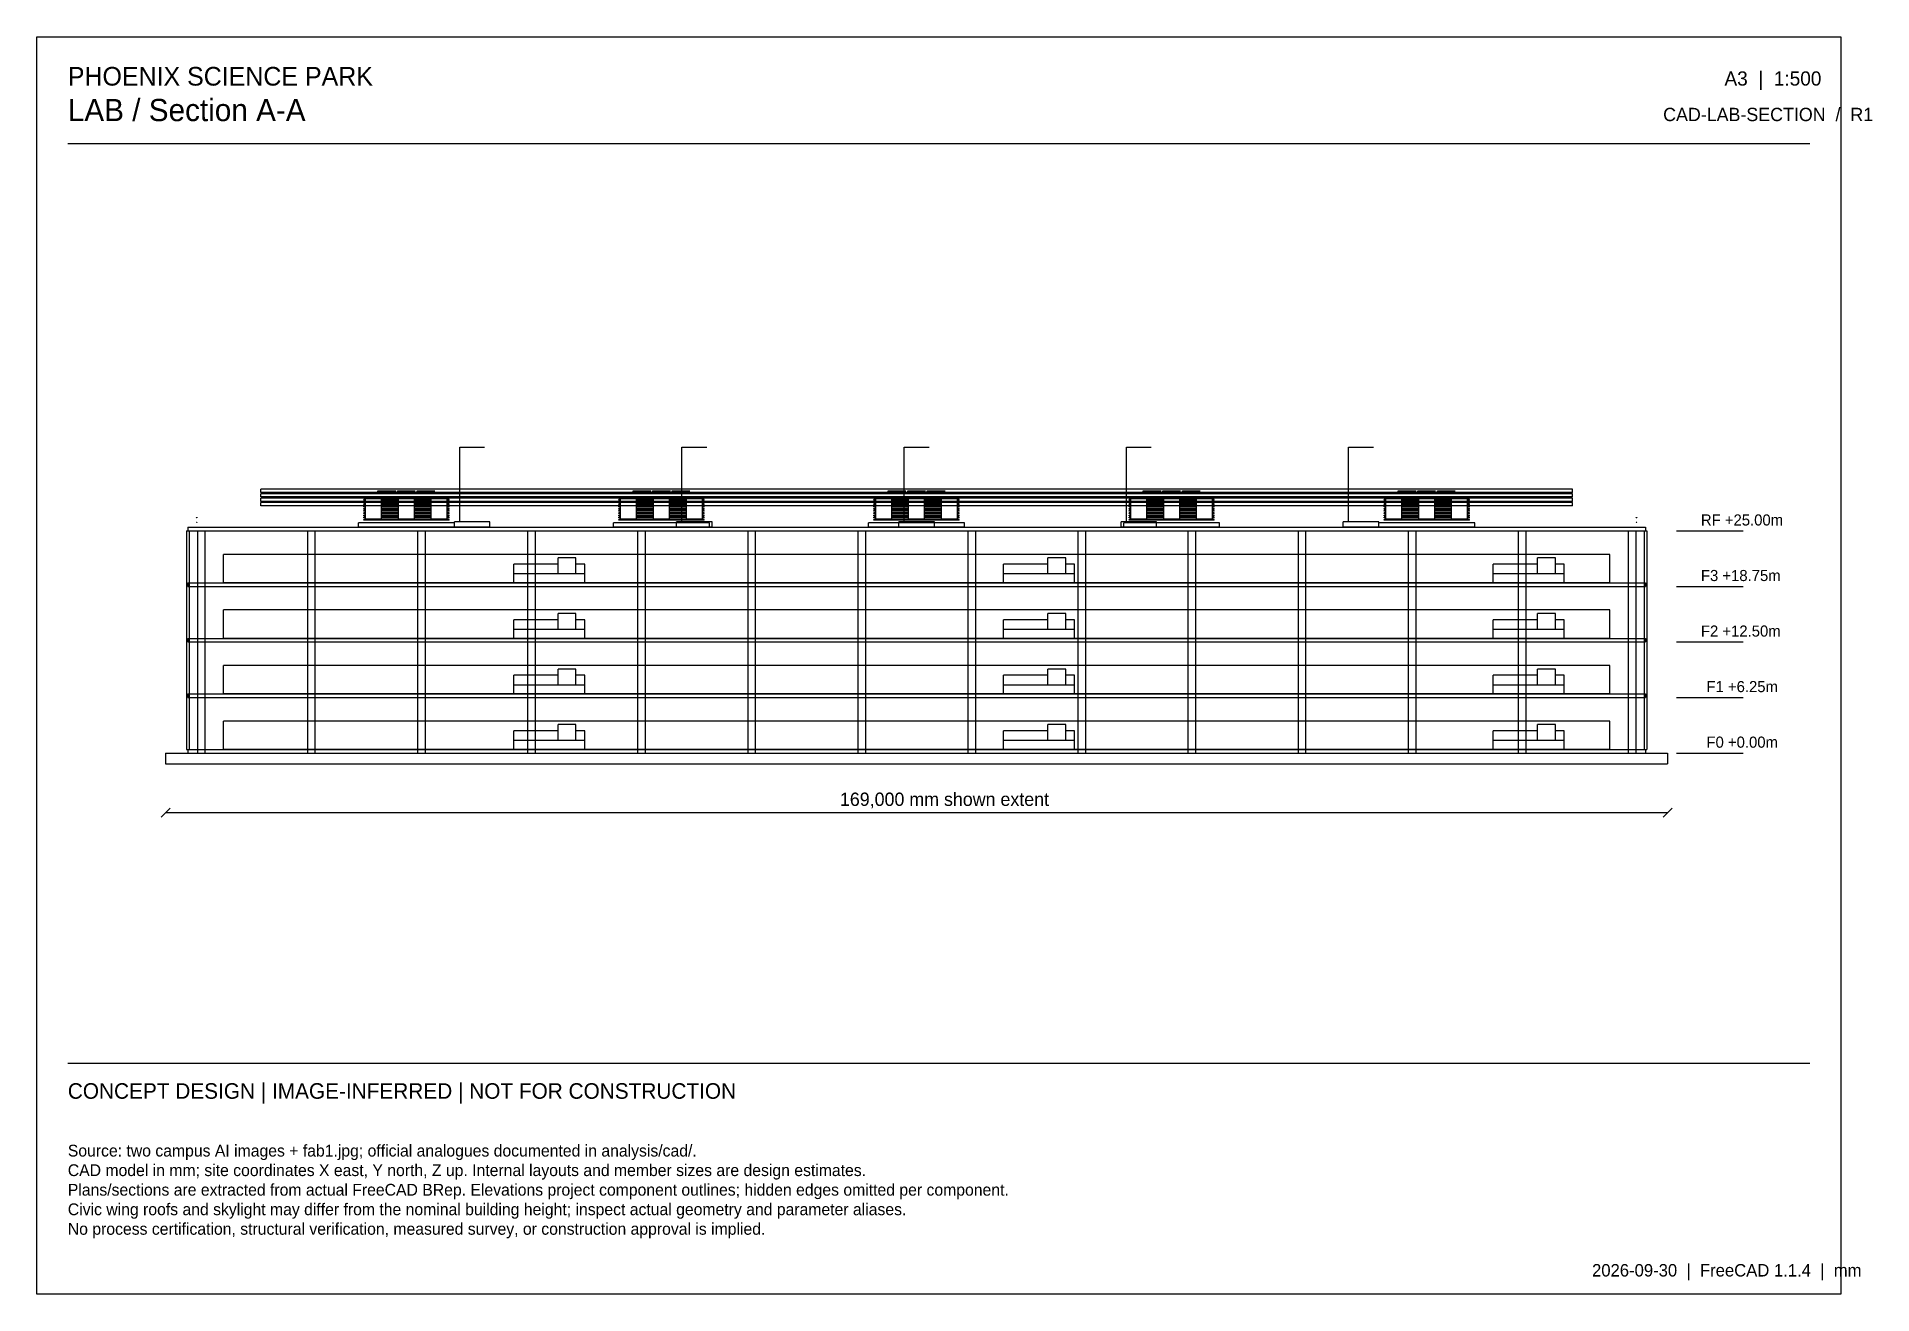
# Model space of a CAD drawing. Header units: millimetres. Extents: x 3500 to 210031, y 3500 to 145000.
import ezdxf

# ---------------------------------------------------------------- set-up
doc = ezdxf.new("R2010")
doc.units = ezdxf.units.MM

msp = doc.modelspace()

# ---------------------------------------------------------------- texts
at = {"layer": 'annotation'}
for s, height, p in [('PHOENIX SCIENCE PARK', 2100, (7000, 139500)), ('A3  |  1:500', 1600, (193400, 139500)), ('LAB / Section A-A', 2500, (7000, 135500)), ('CAD-LAB-SECTION  /  R1', 1500, (186500, 135500)), ('RF +25.00m', 1250, (190750, 90000)), ('F3 +18.75m', 1250, (190750, 83750)), ('F2 +12.50m', 1250, (190750, 77500)), ('F1 +6.25m', 1250, (191375, 71250)), ('F0 +0.00m', 1250, (191375, 65000)), ('169,000 mm shown extent', 1500, (93875, 58450)), ('CONCEPT DESIGN | IMAGE-INFERRED | NOT FOR CONSTRUCTION', 1750, (7000, 25500)), ('Source: two campus AI images + fab1.jpg; official analogues documented in analysis/cad/.', 1325, (7000, 19000)), ('CAD model in mm; site coordinates X east, Y north, Z up. Internal layouts and member sizes are design estimates.', 1325, (7000, 16800)), ('Plans/sections are extracted from actual FreeCAD BRep. Elevations project component outlines; hidden edges omitted per component.', 1325, (7000, 14600)), ('Civic wing roofs and skylight may differ from the nominal building height; inspect actual geometry and parameter aliases.', 1325, (7000, 12400)), ('No process certification, structural verification, measured survey, or construction approval is implied.', 1325, (7000, 10200)), ('2026-09-30  |  FreeCAD 1.1.4  |  mm', 1400, (178500, 5500))]:
    msp.add_text(s, height=height, dxfattribs=at).set_placement(p)

# ---------------------------------------------------------------- linework, layer by layer
at = {"layer": 'cut'}
for p, q in [((21469.69, 90882.5), (21500, 90935)), ((21530.31, 90882.5), (21469.69, 90882.5)), ((21500, 90935), (21530.31, 90882.5)), ((183469.69, 90882.5), (183500, 90935)), ((183530.31, 90882.5), (183469.69, 90882.5)), ((183500, 90935), (183530.31, 90882.5)), ((20350, 89400), (20350, 64800)), ((20350, 89400), (20650, 89400)), ((20500, 89800), (20500, 89400)), ((20500, 89800), (184500, 89800)), ((20500, 89400), (184500, 89400)), ((20650, 89400), (20650, 64800)), ((21469.69, 90332.5), (21500, 90385)), ((21530.31, 90332.5), (21469.69, 90332.5)), ((21500, 90385), (21530.31, 90332.5)), ((21575, 89400), (21575, 64400)), ((21575, 89400), (22425, 89400)), ((22425, 89400), (22425, 64400)), ((33959.62, 89400), (33959.62, 64400)), ((33959.62, 89400), (34809.62, 89400)), ((34809.62, 89400), (34809.62, 64400)), ((46344.23, 89400), (46344.23, 64400)), ((46344.23, 89400), (47194.23, 89400)), ((47194.23, 89400), (47194.23, 64400)), ((58728.85, 89400), (58728.85, 64400)), ((58728.85, 89400), (59578.85, 89400)), ((59578.85, 89400), (59578.85, 64400)), ((71113.46, 89400), (71113.46, 64400)), ((71113.46, 89400), (71963.46, 89400)), ((71963.46, 89400), (71963.46, 64400)), ((83498.08, 89400), (83498.08, 64400)), ((83498.08, 89400), (84348.08, 89400)), ((84348.08, 89400), (84348.08, 64400)), ((95882.69, 89400), (95882.69, 64400)), ((95882.69, 89400), (96732.69, 89400)), ((96732.69, 89400), (96732.69, 64400)), ((108267.31, 89400), (108267.31, 64400)), ((108267.31, 89400), (109117.31, 89400)), ((109117.31, 89400), (109117.31, 64400)), ((120651.92, 89400), (120651.92, 64400)), ((120651.92, 89400), (121501.92, 89400)), ((121501.92, 89400), (121501.92, 64400)), ((133036.54, 89400), (133036.54, 64400)), ((133036.54, 89400), (133886.54, 89400)), ((133886.54, 89400), (133886.54, 64400)), ((145421.15, 89400), (145421.15, 64400)), ((145421.15, 89400), (146271.15, 89400)), ((146271.15, 89400), (146271.15, 64400)), ((157805.77, 89400), (157805.77, 64400)), ((157805.77, 89400), (158655.77, 89400)), ((158655.77, 89400), (158655.77, 64400)), ((170190.38, 89400), (170190.38, 64400)), ((170190.38, 89400), (171040.38, 89400)), ((171040.38, 89400), (171040.38, 64400)), ((182575, 89400), (182575, 64400)), ((182575, 89400), (183425, 89400)), ((183425, 89400), (183425, 64400)), ((183469.69, 90332.5), (183500, 90385)), ((183530.31, 90332.5), (183469.69, 90332.5)), ((183500, 90385), (183530.31, 90332.5)), ((184350, 89400), (184350, 64800)), ((184350, 89400), (184650, 89400)), ((184500, 89800), (184500, 89400)), ((184650, 89400), (184650, 64800)), ((20500, 83550), (20500, 83150)), ((20500, 83550), (184500, 83550)), ((20500, 83150), (184500, 83150)), ((184500, 83550), (184500, 83150)), ((20500, 77300), (20500, 76900)), ((20500, 77300), (184500, 77300)), ((20500, 76900), (184500, 76900)), ((184500, 77300), (184500, 76900)), ((20500, 71050), (20500, 70650)), ((20500, 71050), (184500, 71050)), ((20500, 70650), (184500, 70650)), ((184500, 71050), (184500, 70650)), ((18000, 64400), (18000, 63200)), ((18000, 64400), (187000, 64400)), ((20350, 64800), (20650, 64800)), ((20500, 64800), (20500, 64400)), ((20500, 64800), (184500, 64800)), ((20500, 64400), (184500, 64400)), ((21575, 64400), (22425, 64400)), ((33959.62, 64400), (34809.62, 64400)), ((46344.23, 64400), (47194.23, 64400)), ((58728.85, 64400), (59578.85, 64400)), ((71113.46, 64400), (71963.46, 64400)), ((83498.08, 64400), (84348.08, 64400)), ((95882.69, 64400), (96732.69, 64400)), ((108267.31, 64400), (109117.31, 64400)), ((120651.92, 64400), (121501.92, 64400)), ((133036.54, 64400), (133886.54, 64400)), ((145421.15, 64400), (146271.15, 64400)), ((157805.77, 64400), (158655.77, 64400)), ((170190.38, 64400), (171040.38, 64400)), ((182575, 64400), (183425, 64400)), ((184350, 64800), (184650, 64800)), ((184500, 64800), (184500, 64400)), ((187000, 64400), (187000, 63200)), ((18000, 63200), (187000, 63200))]:
    msp.add_line(p, q, dxfattribs=at)
at = {"layer": 'dimension'}
for p, q in [((17500, 57200), (18500, 58200)), ((186500, 57200), (187500, 58200)), ((18000, 57700), (187000, 57700))]:
    msp.add_line(p, q, dxfattribs=at)
at = {"layer": 'equipment'}
for p, q in [((51100, 98800), (51135.1, 98800)), ((51100, 90400), (51100, 98800)), ((51135.1, 98800), (51238.64, 98800)), ((51238.64, 98800), (51405.44, 98800)), ((51405.44, 98800), (51627.11, 98800)), ((51627.11, 98800), (51892.56, 98800)), ((51892.56, 98800), (52188.47, 98800)), ((52188.47, 98800), (52500, 98800)), ((52500, 98800), (52811.53, 98800)), ((52811.53, 98800), (53107.44, 98800)), ((53107.44, 98800), (53372.89, 98800)), ((53372.89, 98800), (53594.56, 98800)), ((53594.56, 98800), (53761.36, 98800)), ((53761.36, 98800), (53864.9, 98800)), ((53864.9, 98800), (53900, 98800)), ((76100, 98800), (76135.1, 98800)), ((76100, 90400), (76100, 98800)), ((76135.1, 98800), (76238.64, 98800)), ((76238.64, 98800), (76405.44, 98800)), ((76405.44, 98800), (76627.11, 98800)), ((76627.11, 98800), (76892.56, 98800)), ((76892.56, 98800), (77188.47, 98800)), ((77188.47, 98800), (77500, 98800)), ((77500, 98800), (77811.53, 98800)), ((77811.53, 98800), (78107.44, 98800)), ((78107.44, 98800), (78372.89, 98800)), ((78372.89, 98800), (78594.56, 98800)), ((78594.56, 98800), (78761.36, 98800)), ((78761.36, 98800), (78864.9, 98800)), ((78864.9, 98800), (78900, 98800)), ((101100, 98800), (101135.1, 98800)), ((101100, 90400), (101100, 98800)), ((101135.1, 98800), (101238.64, 98800)), ((101238.64, 98800), (101405.44, 98800)), ((101405.44, 98800), (101627.11, 98800)), ((101627.11, 98800), (101892.56, 98800)), ((101892.56, 98800), (102188.47, 98800)), ((102188.47, 98800), (102500, 98800)), ((102500, 98800), (102811.53, 98800)), ((102811.53, 98800), (103107.44, 98800)), ((103107.44, 98800), (103372.89, 98800)), ((103372.89, 98800), (103594.56, 98800)), ((103594.56, 98800), (103761.36, 98800)), ((103761.36, 98800), (103864.9, 98800)), ((103864.9, 98800), (103900, 98800)), ((126100, 98800), (126135.1, 98800)), ((126100, 90400), (126100, 98800)), ((126135.1, 98800), (126238.64, 98800)), ((126238.64, 98800), (126405.44, 98800)), ((126405.44, 98800), (126627.11, 98800)), ((126627.11, 98800), (126892.56, 98800)), ((126892.56, 98800), (127188.47, 98800)), ((127188.47, 98800), (127500, 98800)), ((127500, 98800), (127811.53, 98800)), ((127811.53, 98800), (128107.44, 98800)), ((128107.44, 98800), (128372.89, 98800)), ((128372.89, 98800), (128594.56, 98800)), ((128594.56, 98800), (128761.36, 98800)), ((128761.36, 98800), (128864.9, 98800)), ((128864.9, 98800), (128900, 98800)), ((151100, 98800), (151135.1, 98800)), ((151100, 90400), (151100, 98800)), ((151135.1, 98800), (151238.64, 98800)), ((151238.64, 98800), (151405.44, 98800)), ((151405.44, 98800), (151627.11, 98800)), ((151627.11, 98800), (151892.56, 98800)), ((151892.56, 98800), (152188.47, 98800)), ((152188.47, 98800), (152500, 98800)), ((152500, 98800), (152811.53, 98800)), ((152811.53, 98800), (153107.44, 98800)), ((153107.44, 98800), (153372.89, 98800)), ((153372.89, 98800), (153594.56, 98800)), ((153594.56, 98800), (153761.36, 98800)), ((153761.36, 98800), (153864.9, 98800)), ((153864.9, 98800), (153900, 98800)), ((40500, 90700), (40500, 93000)), ((42300, 93000), (40500, 93000)), ((41900, 93900), (41925.07, 93900)), ((41900, 93600), (41900, 93900)), ((41900, 93600), (41925.07, 93600)), ((41925.07, 93900), (41999.03, 93900)), ((41925.07, 93600), (41999.03, 93600)), ((41999.03, 93900), (42118.17, 93900)), ((41999.03, 93600), (42118.17, 93600)), ((42118.17, 93900), (42276.51, 93900)), ((42118.17, 93600), (42276.51, 93600)), ((42276.51, 93900), (42466.12, 93900)), ((42276.51, 93600), (42466.12, 93600)), ((42300, 90700), (42300, 93000)), ((42466.12, 93900), (42677.48, 93900)), ((42466.12, 93600), (42677.48, 93600)), ((42677.48, 93900), (42900, 93900)), ((42677.48, 93600), (42900, 93600)), ((42900, 93900), (43122.52, 93900)), ((42900, 93600), (43122.52, 93600)), ((43122.52, 93900), (43333.88, 93900)), ((43122.52, 93600), (43333.88, 93600)), ((43333.88, 93900), (43523.49, 93900)), ((43333.88, 93600), (43523.49, 93600)), ((43523.49, 93900), (43681.83, 93900)), ((43523.49, 93600), (43681.83, 93600)), ((43681.83, 93900), (43800.97, 93900)), ((43681.83, 93600), (43800.97, 93600)), ((43800.97, 93900), (43874.93, 93900)), ((43800.97, 93600), (43874.93, 93600)), ((43874.93, 93900), (43900, 93900)), ((43874.93, 93600), (43900, 93600)), ((44100, 93900), (44125.07, 93900)), ((44100, 93600), (44100, 93900)), ((44100, 93600), (44125.07, 93600)), ((44125.07, 93900), (44199.03, 93900)), ((44125.07, 93600), (44199.03, 93600)), ((44199.03, 93900), (44318.17, 93900)), ((44199.03, 93600), (44318.17, 93600)), ((44200, 90700), (44200, 93000)), ((46000, 93000), (44200, 93000)), ((44318.17, 93900), (44476.51, 93900)), ((44318.17, 93600), (44476.51, 93600)), ((44476.51, 93900), (44666.12, 93900)), ((44476.51, 93600), (44666.12, 93600)), ((44666.12, 93900), (44877.48, 93900)), ((44666.12, 93600), (44877.48, 93600)), ((44877.48, 93900), (45100, 93900)), ((44877.48, 93600), (45100, 93600)), ((45100, 93900), (45322.52, 93900)), ((45100, 93600), (45322.52, 93600)), ((45322.52, 93900), (45533.88, 93900)), ((45322.52, 93600), (45533.88, 93600)), ((45533.88, 93900), (45723.49, 93900)), ((45533.88, 93600), (45723.49, 93600)), ((45723.49, 93900), (45881.83, 93900)), ((45723.49, 93600), (45881.83, 93600)), ((45881.83, 93900), (46000.97, 93900)), ((45881.83, 93600), (46000.97, 93600)), ((46000, 90700), (46000, 93000)), ((46000.97, 93900), (46074.93, 93900)), ((46000.97, 93600), (46074.93, 93600)), ((46074.93, 93900), (46100, 93900)), ((46074.93, 93600), (46100, 93600)), ((46300, 93900), (46325.07, 93900)), ((46300, 93600), (46300, 93900)), ((46300, 93600), (46325.07, 93600)), ((46325.07, 93900), (46399.03, 93900)), ((46325.07, 93600), (46399.03, 93600)), ((46399.03, 93900), (46518.17, 93900)), ((46399.03, 93600), (46518.17, 93600)), ((46518.17, 93900), (46676.51, 93900)), ((46518.17, 93600), (46676.51, 93600)), ((46676.51, 93900), (46866.12, 93900)), ((46676.51, 93600), (46866.12, 93600)), ((46866.12, 93900), (47077.48, 93900)), ((46866.12, 93600), (47077.48, 93600)), ((47077.48, 93900), (47300, 93900)), ((47077.48, 93600), (47300, 93600)), ((47300, 93900), (47522.52, 93900)), ((47300, 93600), (47522.52, 93600)), ((47522.52, 93900), (47733.88, 93900)), ((47522.52, 93600), (47733.88, 93600)), ((47733.88, 93900), (47923.49, 93900)), ((47733.88, 93600), (47923.49, 93600)), ((47900, 90700), (47900, 93000)), ((49700, 93000), (47900, 93000)), ((47923.49, 93900), (48081.83, 93900)), ((47923.49, 93600), (48081.83, 93600)), ((48081.83, 93900), (48200.97, 93900)), ((48081.83, 93600), (48200.97, 93600)), ((48200.97, 93900), (48274.93, 93900)), ((48200.97, 93600), (48274.93, 93600)), ((48274.93, 93900), (48300, 93900)), ((48274.93, 93600), (48300, 93600)), ((49700, 90700), (49700, 93000)), ((69200, 90700), (69200, 93000)), ((71000, 93000), (69200, 93000)), ((70600, 93900), (70625.07, 93900)), ((70600, 93600), (70600, 93900)), ((70600, 93600), (70625.07, 93600)), ((70625.07, 93900), (70699.03, 93900)), ((70625.07, 93600), (70699.03, 93600)), ((70699.03, 93900), (70818.17, 93900)), ((70699.03, 93600), (70818.17, 93600)), ((70818.17, 93900), (70976.51, 93900)), ((70818.17, 93600), (70976.51, 93600)), ((70976.51, 93900), (71166.12, 93900)), ((70976.51, 93600), (71166.12, 93600)), ((71000, 90700), (71000, 93000)), ((71166.12, 93900), (71377.48, 93900)), ((71166.12, 93600), (71377.48, 93600)), ((71377.48, 93900), (71600, 93900)), ((71377.48, 93600), (71600, 93600)), ((71600, 93900), (71822.52, 93900)), ((71600, 93600), (71822.52, 93600)), ((71822.52, 93900), (72033.88, 93900)), ((71822.52, 93600), (72033.88, 93600)), ((72033.88, 93900), (72223.49, 93900)), ((72033.88, 93600), (72223.49, 93600)), ((72223.49, 93900), (72381.83, 93900)), ((72223.49, 93600), (72381.83, 93600)), ((72381.83, 93900), (72500.97, 93900)), ((72381.83, 93600), (72500.97, 93600)), ((72500.97, 93900), (72574.93, 93900)), ((72500.97, 93600), (72574.93, 93600)), ((72574.93, 93900), (72600, 93900)), ((72574.93, 93600), (72600, 93600)), ((72800, 93900), (72825.07, 93900)), ((72800, 93600), (72800, 93900)), ((72800, 93600), (72825.07, 93600)), ((72825.07, 93900), (72899.03, 93900)), ((72825.07, 93600), (72899.03, 93600)), ((72899.03, 93900), (73018.17, 93900)), ((72899.03, 93600), (73018.17, 93600)), ((72900, 90700), (72900, 93000)), ((74700, 93000), (72900, 93000)), ((73018.17, 93900), (73176.51, 93900)), ((73018.17, 93600), (73176.51, 93600)), ((73176.51, 93900), (73366.12, 93900)), ((73176.51, 93600), (73366.12, 93600)), ((73366.12, 93900), (73577.48, 93900)), ((73366.12, 93600), (73577.48, 93600)), ((73577.48, 93900), (73800, 93900)), ((73577.48, 93600), (73800, 93600)), ((73800, 93900), (74022.52, 93900)), ((73800, 93600), (74022.52, 93600)), ((74022.52, 93900), (74233.88, 93900)), ((74022.52, 93600), (74233.88, 93600)), ((74233.88, 93900), (74423.49, 93900)), ((74233.88, 93600), (74423.49, 93600)), ((74423.49, 93900), (74581.83, 93900)), ((74423.49, 93600), (74581.83, 93600)), ((74581.83, 93900), (74700.97, 93900)), ((74581.83, 93600), (74700.97, 93600)), ((74700, 90700), (74700, 93000)), ((74700.97, 93900), (74774.93, 93900)), ((74700.97, 93600), (74774.93, 93600)), ((74774.93, 93900), (74800, 93900)), ((74774.93, 93600), (74800, 93600)), ((75000, 93900), (75025.07, 93900)), ((75000, 93600), (75000, 93900)), ((75000, 93600), (75025.07, 93600)), ((75025.07, 93900), (75099.03, 93900)), ((75025.07, 93600), (75099.03, 93600)), ((75099.03, 93900), (75218.17, 93900)), ((75099.03, 93600), (75218.17, 93600)), ((75218.17, 93900), (75376.51, 93900)), ((75218.17, 93600), (75376.51, 93600)), ((75376.51, 93900), (75566.12, 93900)), ((75376.51, 93600), (75566.12, 93600)), ((75566.12, 93900), (75777.48, 93900)), ((75566.12, 93600), (75777.48, 93600)), ((75777.48, 93900), (76000, 93900)), ((75777.48, 93600), (76000, 93600)), ((76000, 93900), (76222.52, 93900)), ((76000, 93600), (76222.52, 93600)), ((76222.52, 93900), (76433.88, 93900)), ((76222.52, 93600), (76433.88, 93600)), ((76433.88, 93900), (76623.49, 93900)), ((76433.88, 93600), (76623.49, 93600)), ((76600, 90700), (76600, 93000)), ((78400, 93000), (76600, 93000)), ((76623.49, 93900), (76781.83, 93900)), ((76623.49, 93600), (76781.83, 93600)), ((76781.83, 93900), (76900.97, 93900)), ((76781.83, 93600), (76900.97, 93600)), ((76900.97, 93900), (76974.93, 93900)), ((76900.97, 93600), (76974.93, 93600)), ((76974.93, 93900), (77000, 93900)), ((76974.93, 93600), (77000, 93600)), ((78400, 90700), (78400, 93000)), ((97900, 90700), (97900, 93000)), ((99700, 93000), (97900, 93000)), ((99300, 93900), (99325.07, 93900)), ((99300, 93600), (99300, 93900)), ((99300, 93600), (99325.07, 93600)), ((99325.07, 93900), (99399.03, 93900)), ((99325.07, 93600), (99399.03, 93600)), ((99399.03, 93900), (99518.17, 93900)), ((99399.03, 93600), (99518.17, 93600)), ((99518.17, 93900), (99676.51, 93900)), ((99518.17, 93600), (99676.51, 93600)), ((99676.51, 93900), (99866.12, 93900)), ((99676.51, 93600), (99866.12, 93600)), ((99700, 90700), (99700, 93000)), ((99866.12, 93900), (100077.48, 93900)), ((99866.12, 93600), (100077.48, 93600)), ((100077.48, 93900), (100300, 93900)), ((100077.48, 93600), (100300, 93600)), ((100300, 93900), (100522.52, 93900)), ((100300, 93600), (100522.52, 93600)), ((100522.52, 93900), (100733.88, 93900)), ((100522.52, 93600), (100733.88, 93600)), ((100733.88, 93900), (100923.49, 93900)), ((100733.88, 93600), (100923.49, 93600)), ((100923.49, 93900), (101081.83, 93900)), ((100923.49, 93600), (101081.83, 93600)), ((101081.83, 93900), (101200.97, 93900)), ((101081.83, 93600), (101200.97, 93600)), ((101200.97, 93900), (101274.93, 93900)), ((101200.97, 93600), (101274.93, 93600)), ((101274.93, 93900), (101300, 93900)), ((101274.93, 93600), (101300, 93600)), ((101500, 93900), (101525.07, 93900)), ((101500, 93600), (101500, 93900)), ((101500, 93600), (101525.07, 93600)), ((101525.07, 93900), (101599.03, 93900)), ((101525.07, 93600), (101599.03, 93600)), ((101599.03, 93900), (101718.17, 93900)), ((101599.03, 93600), (101718.17, 93600)), ((101600, 90700), (101600, 93000)), ((103400, 93000), (101600, 93000)), ((101718.17, 93900), (101876.51, 93900)), ((101718.17, 93600), (101876.51, 93600)), ((101876.51, 93900), (102066.12, 93900)), ((101876.51, 93600), (102066.12, 93600)), ((102066.12, 93900), (102277.48, 93900)), ((102066.12, 93600), (102277.48, 93600)), ((102277.48, 93900), (102500, 93900)), ((102277.48, 93600), (102500, 93600)), ((102500, 93900), (102722.52, 93900)), ((102500, 93600), (102722.52, 93600)), ((102722.52, 93900), (102933.88, 93900)), ((102722.52, 93600), (102933.88, 93600)), ((102933.88, 93900), (103123.49, 93900)), ((102933.88, 93600), (103123.49, 93600)), ((103123.49, 93900), (103281.83, 93900)), ((103123.49, 93600), (103281.83, 93600)), ((103281.83, 93900), (103400.97, 93900)), ((103281.83, 93600), (103400.97, 93600)), ((103400, 90700), (103400, 93000)), ((103400.97, 93900), (103474.93, 93900)), ((103400.97, 93600), (103474.93, 93600)), ((103474.93, 93900), (103500, 93900)), ((103474.93, 93600), (103500, 93600)), ((103700, 93900), (103725.07, 93900)), ((103700, 93600), (103700, 93900)), ((103700, 93600), (103725.07, 93600)), ((103725.07, 93900), (103799.03, 93900)), ((103725.07, 93600), (103799.03, 93600)), ((103799.03, 93900), (103918.17, 93900)), ((103799.03, 93600), (103918.17, 93600)), ((103918.17, 93900), (104076.51, 93900)), ((103918.17, 93600), (104076.51, 93600)), ((104076.51, 93900), (104266.12, 93900)), ((104076.51, 93600), (104266.12, 93600)), ((104266.12, 93900), (104477.48, 93900)), ((104266.12, 93600), (104477.48, 93600)), ((104477.48, 93900), (104700, 93900)), ((104477.48, 93600), (104700, 93600)), ((104700, 93900), (104922.52, 93900)), ((104700, 93600), (104922.52, 93600)), ((104922.52, 93900), (105133.88, 93900)), ((104922.52, 93600), (105133.88, 93600)), ((105133.88, 93900), (105323.49, 93900)), ((105133.88, 93600), (105323.49, 93600)), ((105300, 90700), (105300, 93000)), ((107100, 93000), (105300, 93000)), ((105323.49, 93900), (105481.83, 93900)), ((105323.49, 93600), (105481.83, 93600)), ((105481.83, 93900), (105600.97, 93900)), ((105481.83, 93600), (105600.97, 93600)), ((105600.97, 93900), (105674.93, 93900)), ((105600.97, 93600), (105674.93, 93600)), ((105674.93, 93900), (105700, 93900)), ((105674.93, 93600), (105700, 93600)), ((107100, 90700), (107100, 93000)), ((126600, 90700), (126600, 93000)), ((128400, 93000), (126600, 93000)), ((128000, 93900), (128025.07, 93900)), ((128000, 93600), (128000, 93900)), ((128000, 93600), (128025.07, 93600)), ((128025.07, 93900), (128099.03, 93900)), ((128025.07, 93600), (128099.03, 93600)), ((128099.03, 93900), (128218.17, 93900)), ((128099.03, 93600), (128218.17, 93600)), ((128218.17, 93900), (128376.51, 93900)), ((128218.17, 93600), (128376.51, 93600)), ((128376.51, 93900), (128566.12, 93900)), ((128376.51, 93600), (128566.12, 93600)), ((128400, 90700), (128400, 93000)), ((128566.12, 93900), (128777.48, 93900)), ((128566.12, 93600), (128777.48, 93600)), ((128777.48, 93900), (129000, 93900)), ((128777.48, 93600), (129000, 93600)), ((129000, 93900), (129222.52, 93900)), ((129000, 93600), (129222.52, 93600)), ((129222.52, 93900), (129433.88, 93900)), ((129222.52, 93600), (129433.88, 93600)), ((129433.88, 93900), (129623.49, 93900)), ((129433.88, 93600), (129623.49, 93600)), ((129623.49, 93900), (129781.83, 93900)), ((129623.49, 93600), (129781.83, 93600)), ((129781.83, 93900), (129900.97, 93900)), ((129781.83, 93600), (129900.97, 93600)), ((129900.97, 93900), (129974.93, 93900)), ((129900.97, 93600), (129974.93, 93600)), ((129974.93, 93900), (130000, 93900)), ((129974.93, 93600), (130000, 93600)), ((130200, 93900), (130225.07, 93900)), ((130200, 93600), (130200, 93900)), ((130200, 93600), (130225.07, 93600)), ((130225.07, 93900), (130299.03, 93900)), ((130225.07, 93600), (130299.03, 93600)), ((130299.03, 93900), (130418.17, 93900)), ((130299.03, 93600), (130418.17, 93600)), ((130300, 90700), (130300, 93000)), ((132100, 93000), (130300, 93000)), ((130418.17, 93900), (130576.51, 93900)), ((130418.17, 93600), (130576.51, 93600)), ((130576.51, 93900), (130766.12, 93900)), ((130576.51, 93600), (130766.12, 93600)), ((130766.12, 93900), (130977.48, 93900)), ((130766.12, 93600), (130977.48, 93600)), ((130977.48, 93900), (131200, 93900)), ((130977.48, 93600), (131200, 93600)), ((131200, 93900), (131422.52, 93900)), ((131200, 93600), (131422.52, 93600)), ((131422.52, 93900), (131633.88, 93900)), ((131422.52, 93600), (131633.88, 93600)), ((131633.88, 93900), (131823.49, 93900)), ((131633.88, 93600), (131823.49, 93600)), ((131823.49, 93900), (131981.83, 93900)), ((131823.49, 93600), (131981.83, 93600)), ((131981.83, 93900), (132100.97, 93900)), ((131981.83, 93600), (132100.97, 93600)), ((132100, 90700), (132100, 93000)), ((132100.97, 93900), (132174.93, 93900)), ((132100.97, 93600), (132174.93, 93600)), ((132174.93, 93900), (132200, 93900)), ((132174.93, 93600), (132200, 93600)), ((132400, 93900), (132425.07, 93900)), ((132400, 93600), (132400, 93900)), ((132400, 93600), (132425.07, 93600)), ((132425.07, 93900), (132499.03, 93900)), ((132425.07, 93600), (132499.03, 93600)), ((132499.03, 93900), (132618.17, 93900)), ((132499.03, 93600), (132618.17, 93600)), ((132618.17, 93900), (132776.51, 93900)), ((132618.17, 93600), (132776.51, 93600)), ((132776.51, 93900), (132966.12, 93900)), ((132776.51, 93600), (132966.12, 93600)), ((132966.12, 93900), (133177.48, 93900)), ((132966.12, 93600), (133177.48, 93600)), ((133177.48, 93900), (133400, 93900)), ((133177.48, 93600), (133400, 93600)), ((133400, 93900), (133622.52, 93900)), ((133400, 93600), (133622.52, 93600)), ((133622.52, 93900), (133833.88, 93900)), ((133622.52, 93600), (133833.88, 93600)), ((133833.88, 93900), (134023.49, 93900)), ((133833.88, 93600), (134023.49, 93600)), ((134000, 90700), (134000, 93000)), ((135800, 93000), (134000, 93000)), ((134023.49, 93900), (134181.83, 93900)), ((134023.49, 93600), (134181.83, 93600)), ((134181.83, 93900), (134300.97, 93900)), ((134181.83, 93600), (134300.97, 93600)), ((134300.97, 93900), (134374.93, 93900)), ((134300.97, 93600), (134374.93, 93600)), ((134374.93, 93900), (134400, 93900)), ((134374.93, 93600), (134400, 93600)), ((135800, 90700), (135800, 93000)), ((155300, 90700), (155300, 93000)), ((157100, 93000), (155300, 93000)), ((156700, 93900), (156725.07, 93900)), ((156700, 93600), (156700, 93900)), ((156700, 93600), (156725.07, 93600)), ((156725.07, 93900), (156799.03, 93900)), ((156725.07, 93600), (156799.03, 93600)), ((156799.03, 93900), (156918.17, 93900)), ((156799.03, 93600), (156918.17, 93600)), ((156918.17, 93900), (157076.51, 93900)), ((156918.17, 93600), (157076.51, 93600)), ((157076.51, 93900), (157266.12, 93900)), ((157076.51, 93600), (157266.12, 93600)), ((157100, 90700), (157100, 93000)), ((157266.12, 93900), (157477.48, 93900)), ((157266.12, 93600), (157477.48, 93600)), ((157477.48, 93900), (157700, 93900)), ((157477.48, 93600), (157700, 93600)), ((157700, 93900), (157922.52, 93900)), ((157700, 93600), (157922.52, 93600)), ((157922.52, 93900), (158133.88, 93900)), ((157922.52, 93600), (158133.88, 93600)), ((158133.88, 93900), (158323.49, 93900)), ((158133.88, 93600), (158323.49, 93600)), ((158323.49, 93900), (158481.83, 93900)), ((158323.49, 93600), (158481.83, 93600)), ((158481.83, 93900), (158600.97, 93900)), ((158481.83, 93600), (158600.97, 93600)), ((158600.97, 93900), (158674.93, 93900)), ((158600.97, 93600), (158674.93, 93600)), ((158674.93, 93900), (158700, 93900)), ((158674.93, 93600), (158700, 93600)), ((158900, 93900), (158925.07, 93900)), ((158900, 93600), (158900, 93900)), ((158900, 93600), (158925.07, 93600)), ((158925.07, 93900), (158999.03, 93900)), ((158925.07, 93600), (158999.03, 93600)), ((158999.03, 93900), (159118.17, 93900)), ((158999.03, 93600), (159118.17, 93600)), ((159000, 90700), (159000, 93000)), ((160800, 93000), (159000, 93000)), ((159118.17, 93900), (159276.51, 93900)), ((159118.17, 93600), (159276.51, 93600)), ((159276.51, 93900), (159466.12, 93900)), ((159276.51, 93600), (159466.12, 93600)), ((159466.12, 93900), (159677.48, 93900)), ((159466.12, 93600), (159677.48, 93600)), ((159677.48, 93900), (159900, 93900)), ((159677.48, 93600), (159900, 93600)), ((159900, 93900), (160122.52, 93900)), ((159900, 93600), (160122.52, 93600)), ((160122.52, 93900), (160333.88, 93900)), ((160122.52, 93600), (160333.88, 93600)), ((160333.88, 93900), (160523.49, 93900)), ((160333.88, 93600), (160523.49, 93600)), ((160523.49, 93900), (160681.83, 93900)), ((160523.49, 93600), (160681.83, 93600)), ((160681.83, 93900), (160800.97, 93900)), ((160681.83, 93600), (160800.97, 93600)), ((160800, 90700), (160800, 93000)), ((160800.97, 93900), (160874.93, 93900)), ((160800.97, 93600), (160874.93, 93600)), ((160874.93, 93900), (160900, 93900)), ((160874.93, 93600), (160900, 93600)), ((161100, 93900), (161125.07, 93900)), ((161100, 93600), (161100, 93900)), ((161100, 93600), (161125.07, 93600)), ((161125.07, 93900), (161199.03, 93900)), ((161125.07, 93600), (161199.03, 93600)), ((161199.03, 93900), (161318.17, 93900)), ((161199.03, 93600), (161318.17, 93600)), ((161318.17, 93900), (161476.51, 93900)), ((161318.17, 93600), (161476.51, 93600)), ((161476.51, 93900), (161666.12, 93900)), ((161476.51, 93600), (161666.12, 93600)), ((161666.12, 93900), (161877.48, 93900)), ((161666.12, 93600), (161877.48, 93600)), ((161877.48, 93900), (162100, 93900)), ((161877.48, 93600), (162100, 93600)), ((162100, 93900), (162322.52, 93900)), ((162100, 93600), (162322.52, 93600)), ((162322.52, 93900), (162533.88, 93900)), ((162322.52, 93600), (162533.88, 93600)), ((162533.88, 93900), (162723.49, 93900)), ((162533.88, 93600), (162723.49, 93600)), ((162700, 90700), (162700, 93000)), ((164500, 93000), (162700, 93000)), ((162723.49, 93900), (162881.83, 93900)), ((162723.49, 93600), (162881.83, 93600)), ((162881.83, 93900), (163000.97, 93900)), ((162881.83, 93600), (163000.97, 93600)), ((163000.97, 93900), (163074.93, 93900)), ((163000.97, 93600), (163074.93, 93600)), ((163074.93, 93900), (163100, 93900)), ((163074.93, 93600), (163100, 93600)), ((164500, 90700), (164500, 93000)), ((40300, 92850), (40300, 92930)), ((40500, 92930), (40300, 92930)), ((40500, 92850), (40300, 92850)), ((40300, 92600), (40300, 92680)), ((40500, 92680), (40300, 92680)), ((40500, 92600), (40300, 92600)), ((40300, 92350), (40300, 92430)), ((40500, 92430), (40300, 92430)), ((40500, 92350), (40300, 92350)), ((40300, 92100), (40300, 92180)), ((40500, 92180), (40300, 92180)), ((40500, 92100), (40300, 92100)), ((40300, 91850), (40300, 91930)), ((40500, 91930), (40300, 91930)), ((40500, 91850), (40300, 91850)), ((40300, 91600), (40300, 91680)), ((40500, 91680), (40300, 91680)), ((40500, 91600), (40300, 91600)), ((40300, 91350), (40300, 91430)), ((40500, 91430), (40300, 91430)), ((40500, 91350), (40300, 91350)), ((40300, 91100), (40300, 91180)), ((40500, 91180), (40300, 91180)), ((40500, 91100), (40300, 91100)), ((40300, 90850), (40300, 90930)), ((40500, 90930), (40300, 90930)), ((44200, 92930), (42300, 92930)), ((44200, 92850), (42300, 92850)), ((44200, 92680), (42300, 92680)), ((44200, 92600), (42300, 92600)), ((44200, 92430), (42300, 92430)), ((44200, 92350), (42300, 92350)), ((44200, 92180), (42300, 92180)), ((44200, 92100), (42300, 92100)), ((44200, 91930), (42300, 91930)), ((44200, 91850), (42300, 91850)), ((44200, 91680), (42300, 91680)), ((44200, 91600), (42300, 91600)), ((44200, 91430), (42300, 91430)), ((44200, 91350), (42300, 91350)), ((44200, 91180), (42300, 91180)), ((44200, 91100), (42300, 91100)), ((44200, 90930), (42300, 90930)), ((47900, 92930), (46000, 92930)), ((47900, 92850), (46000, 92850)), ((47900, 92680), (46000, 92680)), ((47900, 92600), (46000, 92600)), ((47900, 92430), (46000, 92430)), ((47900, 92350), (46000, 92350)), ((47900, 92180), (46000, 92180)), ((47900, 92100), (46000, 92100)), ((47900, 91930), (46000, 91930)), ((47900, 91850), (46000, 91850)), ((47900, 91680), (46000, 91680)), ((47900, 91600), (46000, 91600)), ((47900, 91430), (46000, 91430)), ((47900, 91350), (46000, 91350)), ((47900, 91180), (46000, 91180)), ((47900, 91100), (46000, 91100)), ((47900, 90930), (46000, 90930)), ((49900, 92930), (49700, 92930)), ((49900, 92850), (49700, 92850)), ((49900, 92680), (49700, 92680)), ((49900, 92600), (49700, 92600)), ((49900, 92430), (49700, 92430)), ((49900, 92350), (49700, 92350)), ((49900, 92180), (49700, 92180)), ((49900, 92100), (49700, 92100)), ((49900, 91930), (49700, 91930)), ((49900, 91850), (49700, 91850)), ((49900, 91680), (49700, 91680)), ((49900, 91600), (49700, 91600)), ((49900, 91430), (49700, 91430)), ((49900, 91350), (49700, 91350)), ((49900, 91180), (49700, 91180)), ((49900, 91100), (49700, 91100)), ((49900, 90930), (49700, 90930)), ((49900, 92850), (49900, 92930)), ((49900, 92600), (49900, 92680)), ((49900, 92350), (49900, 92430)), ((49900, 92100), (49900, 92180)), ((49900, 91850), (49900, 91930)), ((49900, 91600), (49900, 91680)), ((49900, 91350), (49900, 91430)), ((49900, 91100), (49900, 91180)), ((49900, 90850), (49900, 90930)), ((69000, 92850), (69000, 92930)), ((69200, 92930), (69000, 92930)), ((69200, 92850), (69000, 92850)), ((69000, 92600), (69000, 92680)), ((69200, 92680), (69000, 92680)), ((69200, 92600), (69000, 92600)), ((69000, 92350), (69000, 92430)), ((69200, 92430), (69000, 92430)), ((69200, 92350), (69000, 92350)), ((69000, 92100), (69000, 92180)), ((69200, 92180), (69000, 92180)), ((69200, 92100), (69000, 92100)), ((69000, 91850), (69000, 91930)), ((69200, 91930), (69000, 91930)), ((69200, 91850), (69000, 91850)), ((69000, 91600), (69000, 91680)), ((69200, 91680), (69000, 91680)), ((69200, 91600), (69000, 91600)), ((69000, 91350), (69000, 91430)), ((69200, 91430), (69000, 91430)), ((69200, 91350), (69000, 91350)), ((69000, 91100), (69000, 91180)), ((69200, 91180), (69000, 91180)), ((69200, 91100), (69000, 91100)), ((69000, 90850), (69000, 90930)), ((69200, 90930), (69000, 90930)), ((72900, 92930), (71000, 92930)), ((72900, 92850), (71000, 92850)), ((72900, 92680), (71000, 92680)), ((72900, 92600), (71000, 92600)), ((72900, 92430), (71000, 92430)), ((72900, 92350), (71000, 92350)), ((72900, 92180), (71000, 92180)), ((72900, 92100), (71000, 92100)), ((72900, 91930), (71000, 91930)), ((72900, 91850), (71000, 91850)), ((72900, 91680), (71000, 91680)), ((72900, 91600), (71000, 91600)), ((72900, 91430), (71000, 91430)), ((72900, 91350), (71000, 91350)), ((72900, 91180), (71000, 91180)), ((72900, 91100), (71000, 91100)), ((72900, 90930), (71000, 90930)), ((76600, 92930), (74700, 92930)), ((76600, 92850), (74700, 92850)), ((76600, 92680), (74700, 92680)), ((76600, 92600), (74700, 92600)), ((76600, 92430), (74700, 92430)), ((76600, 92350), (74700, 92350)), ((76600, 92180), (74700, 92180)), ((76600, 92100), (74700, 92100)), ((76600, 91930), (74700, 91930)), ((76600, 91850), (74700, 91850)), ((76600, 91680), (74700, 91680)), ((76600, 91600), (74700, 91600)), ((76600, 91430), (74700, 91430)), ((76600, 91350), (74700, 91350)), ((76600, 91180), (74700, 91180)), ((76600, 91100), (74700, 91100)), ((76600, 90930), (74700, 90930)), ((78600, 92930), (78400, 92930)), ((78600, 92850), (78400, 92850)), ((78600, 92680), (78400, 92680)), ((78600, 92600), (78400, 92600)), ((78600, 92430), (78400, 92430)), ((78600, 92350), (78400, 92350)), ((78600, 92180), (78400, 92180)), ((78600, 92100), (78400, 92100)), ((78600, 91930), (78400, 91930)), ((78600, 91850), (78400, 91850)), ((78600, 91680), (78400, 91680)), ((78600, 91600), (78400, 91600)), ((78600, 91430), (78400, 91430)), ((78600, 91350), (78400, 91350)), ((78600, 91180), (78400, 91180)), ((78600, 91100), (78400, 91100)), ((78600, 90930), (78400, 90930)), ((78600, 92850), (78600, 92930)), ((78600, 92600), (78600, 92680)), ((78600, 92350), (78600, 92430)), ((78600, 92100), (78600, 92180)), ((78600, 91850), (78600, 91930)), ((78600, 91600), (78600, 91680)), ((78600, 91350), (78600, 91430)), ((78600, 91100), (78600, 91180)), ((78600, 90850), (78600, 90930)), ((97700, 92850), (97700, 92930)), ((97900, 92930), (97700, 92930)), ((97900, 92850), (97700, 92850)), ((97700, 92600), (97700, 92680)), ((97900, 92680), (97700, 92680)), ((97900, 92600), (97700, 92600)), ((97700, 92350), (97700, 92430)), ((97900, 92430), (97700, 92430)), ((97900, 92350), (97700, 92350)), ((97700, 92100), (97700, 92180)), ((97900, 92180), (97700, 92180)), ((97900, 92100), (97700, 92100)), ((97700, 91850), (97700, 91930)), ((97900, 91930), (97700, 91930)), ((97900, 91850), (97700, 91850)), ((97700, 91600), (97700, 91680)), ((97900, 91680), (97700, 91680)), ((97900, 91600), (97700, 91600)), ((97700, 91350), (97700, 91430)), ((97900, 91430), (97700, 91430)), ((97900, 91350), (97700, 91350)), ((97700, 91100), (97700, 91180)), ((97900, 91180), (97700, 91180)), ((97900, 91100), (97700, 91100)), ((97700, 90850), (97700, 90930)), ((97900, 90930), (97700, 90930)), ((101600, 92930), (99700, 92930)), ((101600, 92850), (99700, 92850)), ((101600, 92680), (99700, 92680)), ((101600, 92600), (99700, 92600)), ((101600, 92430), (99700, 92430)), ((101600, 92350), (99700, 92350)), ((101600, 92180), (99700, 92180)), ((101600, 92100), (99700, 92100)), ((101600, 91930), (99700, 91930)), ((101600, 91850), (99700, 91850)), ((101600, 91680), (99700, 91680)), ((101600, 91600), (99700, 91600)), ((101600, 91430), (99700, 91430)), ((101600, 91350), (99700, 91350)), ((101600, 91180), (99700, 91180)), ((101600, 91100), (99700, 91100)), ((101600, 90930), (99700, 90930)), ((105300, 92930), (103400, 92930)), ((105300, 92850), (103400, 92850)), ((105300, 92680), (103400, 92680)), ((105300, 92600), (103400, 92600)), ((105300, 92430), (103400, 92430)), ((105300, 92350), (103400, 92350)), ((105300, 92180), (103400, 92180)), ((105300, 92100), (103400, 92100)), ((105300, 91930), (103400, 91930)), ((105300, 91850), (103400, 91850)), ((105300, 91680), (103400, 91680)), ((105300, 91600), (103400, 91600)), ((105300, 91430), (103400, 91430)), ((105300, 91350), (103400, 91350)), ((105300, 91180), (103400, 91180)), ((105300, 91100), (103400, 91100)), ((105300, 90930), (103400, 90930)), ((107300, 92930), (107100, 92930)), ((107300, 92850), (107100, 92850)), ((107300, 92680), (107100, 92680)), ((107300, 92600), (107100, 92600)), ((107300, 92430), (107100, 92430)), ((107300, 92350), (107100, 92350)), ((107300, 92180), (107100, 92180)), ((107300, 92100), (107100, 92100)), ((107300, 91930), (107100, 91930)), ((107300, 91850), (107100, 91850)), ((107300, 91680), (107100, 91680)), ((107300, 91600), (107100, 91600)), ((107300, 91430), (107100, 91430)), ((107300, 91350), (107100, 91350)), ((107300, 91180), (107100, 91180)), ((107300, 91100), (107100, 91100)), ((107300, 90930), (107100, 90930)), ((107300, 92850), (107300, 92930)), ((107300, 92600), (107300, 92680)), ((107300, 92350), (107300, 92430)), ((107300, 92100), (107300, 92180)), ((107300, 91850), (107300, 91930)), ((107300, 91600), (107300, 91680)), ((107300, 91350), (107300, 91430)), ((107300, 91100), (107300, 91180)), ((107300, 90850), (107300, 90930)), ((126400, 92850), (126400, 92930)), ((126600, 92930), (126400, 92930)), ((126600, 92850), (126400, 92850)), ((126400, 92600), (126400, 92680)), ((126600, 92680), (126400, 92680)), ((126600, 92600), (126400, 92600)), ((126400, 92350), (126400, 92430)), ((126600, 92430), (126400, 92430)), ((126600, 92350), (126400, 92350)), ((126400, 92100), (126400, 92180)), ((126600, 92180), (126400, 92180)), ((126600, 92100), (126400, 92100)), ((126400, 91850), (126400, 91930)), ((126600, 91930), (126400, 91930)), ((126600, 91850), (126400, 91850)), ((126400, 91600), (126400, 91680)), ((126600, 91680), (126400, 91680)), ((126600, 91600), (126400, 91600)), ((126400, 91350), (126400, 91430)), ((126600, 91430), (126400, 91430)), ((126600, 91350), (126400, 91350)), ((126400, 91100), (126400, 91180)), ((126600, 91180), (126400, 91180)), ((126600, 91100), (126400, 91100)), ((126400, 90850), (126400, 90930)), ((126600, 90930), (126400, 90930)), ((130300, 92930), (128400, 92930)), ((130300, 92850), (128400, 92850)), ((130300, 92680), (128400, 92680)), ((130300, 92600), (128400, 92600)), ((130300, 92430), (128400, 92430)), ((130300, 92350), (128400, 92350)), ((130300, 92180), (128400, 92180)), ((130300, 92100), (128400, 92100)), ((130300, 91930), (128400, 91930)), ((130300, 91850), (128400, 91850)), ((130300, 91680), (128400, 91680)), ((130300, 91600), (128400, 91600)), ((130300, 91430), (128400, 91430)), ((130300, 91350), (128400, 91350)), ((130300, 91180), (128400, 91180)), ((130300, 91100), (128400, 91100)), ((130300, 90930), (128400, 90930)), ((134000, 92930), (132100, 92930)), ((134000, 92850), (132100, 92850)), ((134000, 92680), (132100, 92680)), ((134000, 92600), (132100, 92600)), ((134000, 92430), (132100, 92430)), ((134000, 92350), (132100, 92350)), ((134000, 92180), (132100, 92180)), ((134000, 92100), (132100, 92100)), ((134000, 91930), (132100, 91930)), ((134000, 91850), (132100, 91850)), ((134000, 91680), (132100, 91680)), ((134000, 91600), (132100, 91600)), ((134000, 91430), (132100, 91430)), ((134000, 91350), (132100, 91350)), ((134000, 91180), (132100, 91180)), ((134000, 91100), (132100, 91100)), ((134000, 90930), (132100, 90930)), ((136000, 92930), (135800, 92930)), ((136000, 92850), (135800, 92850)), ((136000, 92680), (135800, 92680)), ((136000, 92600), (135800, 92600)), ((136000, 92430), (135800, 92430)), ((136000, 92350), (135800, 92350)), ((136000, 92180), (135800, 92180)), ((136000, 92100), (135800, 92100)), ((136000, 91930), (135800, 91930)), ((136000, 91850), (135800, 91850)), ((136000, 91680), (135800, 91680)), ((136000, 91600), (135800, 91600)), ((136000, 91430), (135800, 91430)), ((136000, 91350), (135800, 91350)), ((136000, 91180), (135800, 91180)), ((136000, 91100), (135800, 91100)), ((136000, 90930), (135800, 90930)), ((136000, 92850), (136000, 92930)), ((136000, 92600), (136000, 92680)), ((136000, 92350), (136000, 92430)), ((136000, 92100), (136000, 92180)), ((136000, 91850), (136000, 91930)), ((136000, 91600), (136000, 91680)), ((136000, 91350), (136000, 91430)), ((136000, 91100), (136000, 91180)), ((136000, 90850), (136000, 90930)), ((155100, 92850), (155100, 92930)), ((155300, 92930), (155100, 92930)), ((155300, 92850), (155100, 92850)), ((155100, 92600), (155100, 92680)), ((155300, 92680), (155100, 92680)), ((155300, 92600), (155100, 92600)), ((155100, 92350), (155100, 92430)), ((155300, 92430), (155100, 92430)), ((155300, 92350), (155100, 92350)), ((155100, 92100), (155100, 92180)), ((155300, 92180), (155100, 92180)), ((155300, 92100), (155100, 92100)), ((155100, 91850), (155100, 91930)), ((155300, 91930), (155100, 91930)), ((155300, 91850), (155100, 91850)), ((155100, 91600), (155100, 91680)), ((155300, 91680), (155100, 91680)), ((155300, 91600), (155100, 91600)), ((155100, 91350), (155100, 91430)), ((155300, 91430), (155100, 91430)), ((155300, 91350), (155100, 91350)), ((155100, 91100), (155100, 91180)), ((155300, 91180), (155100, 91180)), ((155300, 91100), (155100, 91100)), ((155100, 90850), (155100, 90930)), ((155300, 90930), (155100, 90930)), ((159000, 92930), (157100, 92930)), ((159000, 92850), (157100, 92850)), ((159000, 92680), (157100, 92680)), ((159000, 92600), (157100, 92600)), ((159000, 92430), (157100, 92430)), ((159000, 92350), (157100, 92350)), ((159000, 92180), (157100, 92180)), ((159000, 92100), (157100, 92100)), ((159000, 91930), (157100, 91930)), ((159000, 91850), (157100, 91850)), ((159000, 91680), (157100, 91680)), ((159000, 91600), (157100, 91600)), ((159000, 91430), (157100, 91430)), ((159000, 91350), (157100, 91350)), ((159000, 91180), (157100, 91180)), ((159000, 91100), (157100, 91100)), ((159000, 90930), (157100, 90930)), ((162700, 92930), (160800, 92930)), ((162700, 92850), (160800, 92850)), ((162700, 92680), (160800, 92680)), ((162700, 92600), (160800, 92600)), ((162700, 92430), (160800, 92430)), ((162700, 92350), (160800, 92350)), ((162700, 92180), (160800, 92180)), ((162700, 92100), (160800, 92100)), ((162700, 91930), (160800, 91930)), ((162700, 91850), (160800, 91850)), ((162700, 91680), (160800, 91680)), ((162700, 91600), (160800, 91600)), ((162700, 91430), (160800, 91430)), ((162700, 91350), (160800, 91350)), ((162700, 91180), (160800, 91180)), ((162700, 91100), (160800, 91100)), ((162700, 90930), (160800, 90930)), ((164700, 92930), (164500, 92930)), ((164700, 92850), (164500, 92850)), ((164700, 92680), (164500, 92680)), ((164700, 92600), (164500, 92600)), ((164700, 92430), (164500, 92430)), ((164700, 92350), (164500, 92350)), ((164700, 92180), (164500, 92180)), ((164700, 92100), (164500, 92100)), ((164700, 91930), (164500, 91930)), ((164700, 91850), (164500, 91850)), ((164700, 91680), (164500, 91680)), ((164700, 91600), (164500, 91600)), ((164700, 91430), (164500, 91430)), ((164700, 91350), (164500, 91350)), ((164700, 91180), (164500, 91180)), ((164700, 91100), (164500, 91100)), ((164700, 90930), (164500, 90930)), ((164700, 92850), (164700, 92930)), ((164700, 92600), (164700, 92680)), ((164700, 92350), (164700, 92430)), ((164700, 92100), (164700, 92180)), ((164700, 91850), (164700, 91930)), ((164700, 91600), (164700, 91680)), ((164700, 91350), (164700, 91430)), ((164700, 91100), (164700, 91180)), ((164700, 90850), (164700, 90930)), ((39700, 89800), (39700, 90300)), ((50500, 90300), (39700, 90300)), ((50500, 89800), (39700, 89800)), ((40500, 90850), (40300, 90850)), ((40300, 90600), (40300, 90680)), ((49900, 90680), (40300, 90680)), ((49900, 90600), (40300, 90600)), ((42300, 90700), (40500, 90700)), ((44200, 90850), (42300, 90850)), ((46000, 90700), (44200, 90700)), ((47900, 90850), (46000, 90850)), ((49700, 90700), (47900, 90700)), ((49900, 90850), (49700, 90850)), ((49900, 90600), (49900, 90680)), ((50500, 89800), (50500, 90400)), ((54500, 90400), (50500, 90400)), ((50500, 89800), (50500, 90300)), ((54500, 89800), (50500, 89800)), ((54500, 89800), (54500, 90400)), ((68400, 89800), (68400, 90300)), ((79200, 90300), (68400, 90300)), ((79200, 89800), (68400, 89800)), ((69200, 90850), (69000, 90850)), ((69000, 90600), (69000, 90680)), ((78600, 90680), (69000, 90680)), ((78600, 90600), (69000, 90600)), ((71000, 90700), (69200, 90700)), ((72900, 90850), (71000, 90850)), ((74700, 90700), (72900, 90700)), ((76600, 90850), (74700, 90850)), ((75500, 89800), (75500, 90400)), ((79500, 90400), (75500, 90400)), ((79500, 89800), (75500, 89800)), ((78400, 90700), (76600, 90700)), ((78600, 90850), (78400, 90850)), ((78600, 90600), (78600, 90680)), ((79200, 89800), (79200, 90300)), ((79500, 89800), (79500, 90400)), ((97100, 89800), (97100, 90300)), ((107900, 90300), (97100, 90300)), ((107900, 89800), (97100, 89800)), ((97900, 90850), (97700, 90850)), ((97700, 90600), (97700, 90680)), ((107300, 90680), (97700, 90680)), ((107300, 90600), (97700, 90600)), ((99700, 90700), (97900, 90700)), ((101600, 90850), (99700, 90850)), ((100500, 89800), (100500, 90400)), ((104500, 90400), (100500, 90400)), ((104500, 89800), (100500, 89800)), ((103400, 90700), (101600, 90700)), ((105300, 90850), (103400, 90850)), ((104500, 89800), (104500, 90400)), ((107100, 90700), (105300, 90700)), ((107300, 90850), (107100, 90850)), ((107300, 90600), (107300, 90680)), ((107900, 89800), (107900, 90300)), ((125500, 89800), (125500, 90400)), ((129500, 90400), (125500, 90400)), ((129500, 89800), (125500, 89800)), ((125800, 89800), (125800, 90300)), ((136600, 90300), (125800, 90300)), ((136600, 89800), (125800, 89800)), ((126600, 90850), (126400, 90850)), ((126400, 90600), (126400, 90680)), ((136000, 90680), (126400, 90680)), ((136000, 90600), (126400, 90600)), ((128400, 90700), (126600, 90700)), ((130300, 90850), (128400, 90850)), ((129500, 89800), (129500, 90400)), ((132100, 90700), (130300, 90700)), ((134000, 90850), (132100, 90850)), ((135800, 90700), (134000, 90700)), ((136000, 90850), (135800, 90850)), ((136000, 90600), (136000, 90680)), ((136600, 89800), (136600, 90300)), ((150500, 89800), (150500, 90400)), ((154500, 90400), (150500, 90400)), ((154500, 89800), (150500, 89800)), ((154500, 89800), (154500, 90400)), ((154500, 89800), (154500, 90300)), ((165300, 90300), (154500, 90300)), ((165300, 89800), (154500, 89800)), ((155300, 90850), (155100, 90850)), ((155100, 90600), (155100, 90680)), ((164700, 90680), (155100, 90680)), ((164700, 90600), (155100, 90600)), ((157100, 90700), (155300, 90700)), ((159000, 90850), (157100, 90850)), ((160800, 90700), (159000, 90700)), ((162700, 90850), (160800, 90850)), ((164500, 90700), (162700, 90700)), ((164700, 90850), (164500, 90850)), ((164700, 90600), (164700, 90680)), ((165300, 89800), (165300, 90300))]:
    msp.add_line(p, q, dxfattribs=at)
at = {"layer": 'frame'}
for p, q in [((3500, 145000), (206500, 145000)), ((3500, 3500), (3500, 145000)), ((206500, 145000), (206500, 3500)), ((7000, 133000), (203000, 133000)), ((7000, 29500), (203000, 29500)), ((206500, 3500), (3500, 3500))]:
    msp.add_line(p, q, dxfattribs=at)
at = {"layer": 'grid'}
for p, q in [((188000, 89400), (195500, 89400)), ((188000, 83150), (195500, 83150)), ((188000, 76900), (195500, 76900)), ((188000, 70650), (195500, 70650)), ((188000, 64400), (195500, 64400))]:
    msp.add_line(p, q, dxfattribs=at)
at = {"layer": 'interiors'}
for p, q in [((24500, 83550), (24500, 86750)), ((180500, 86750), (24500, 86750)), ((180500, 83550), (180500, 86750)), ((57172, 84550), (57172, 85650)), ((62172, 85650), (57172, 85650)), ((62172, 84550), (62172, 86350)), ((64172, 86350), (62172, 86350)), ((64172, 84550), (64172, 86350)), ((65172, 85650), (64172, 85650)), ((65172, 84550), (65172, 85650)), ((112276, 84550), (112276, 85650)), ((117276, 85650), (112276, 85650)), ((117276, 84550), (117276, 86350)), ((119276, 86350), (117276, 86350)), ((119276, 84550), (119276, 86350)), ((120276, 85650), (119276, 85650)), ((120276, 84550), (120276, 85650)), ((167380, 84550), (167380, 85650)), ((172380, 85650), (167380, 85650)), ((172380, 84550), (172380, 86350)), ((174380, 86350), (172380, 86350)), ((174380, 84550), (174380, 86350)), ((175380, 85650), (174380, 85650)), ((175380, 84550), (175380, 85650)), ((180500, 83550), (24500, 83550)), ((57172, 83550), (57172, 84550)), ((65172, 84550), (57172, 84550)), ((65172, 83550), (57172, 83550)), ((65172, 83550), (65172, 84550)), ((112276, 83550), (112276, 84550)), ((120276, 84550), (112276, 84550)), ((120276, 83550), (112276, 83550)), ((120276, 83550), (120276, 84550)), ((167380, 83550), (167380, 84550)), ((175380, 84550), (167380, 84550)), ((175380, 83550), (167380, 83550)), ((175380, 83550), (175380, 84550)), ((24500, 77300), (24500, 80500)), ((180500, 80500), (24500, 80500)), ((57172, 78300), (57172, 79400)), ((62172, 79400), (57172, 79400)), ((62172, 78300), (62172, 80100)), ((64172, 80100), (62172, 80100)), ((64172, 78300), (64172, 80100)), ((65172, 79400), (64172, 79400)), ((65172, 78300), (65172, 79400)), ((112276, 78300), (112276, 79400)), ((117276, 79400), (112276, 79400)), ((117276, 78300), (117276, 80100)), ((119276, 80100), (117276, 80100)), ((119276, 78300), (119276, 80100)), ((120276, 79400), (119276, 79400)), ((120276, 78300), (120276, 79400)), ((167380, 78300), (167380, 79400)), ((172380, 79400), (167380, 79400)), ((172380, 78300), (172380, 80100)), ((174380, 80100), (172380, 80100)), ((174380, 78300), (174380, 80100)), ((175380, 79400), (174380, 79400)), ((175380, 78300), (175380, 79400)), ((180500, 77300), (180500, 80500)), ((180500, 77300), (24500, 77300)), ((57172, 77300), (57172, 78300)), ((65172, 78300), (57172, 78300)), ((65172, 77300), (57172, 77300)), ((65172, 77300), (65172, 78300)), ((112276, 77300), (112276, 78300)), ((120276, 78300), (112276, 78300)), ((120276, 77300), (112276, 77300)), ((120276, 77300), (120276, 78300)), ((167380, 77300), (167380, 78300)), ((175380, 78300), (167380, 78300)), ((175380, 77300), (167380, 77300)), ((175380, 77300), (175380, 78300)), ((24500, 71050), (24500, 74250)), ((180500, 74250), (24500, 74250)), ((57172, 72050), (57172, 73150)), ((62172, 73150), (57172, 73150)), ((62172, 72050), (62172, 73850)), ((64172, 73850), (62172, 73850)), ((64172, 72050), (64172, 73850)), ((65172, 73150), (64172, 73150)), ((65172, 72050), (65172, 73150)), ((112276, 72050), (112276, 73150)), ((117276, 73150), (112276, 73150)), ((117276, 72050), (117276, 73850)), ((119276, 73850), (117276, 73850)), ((119276, 72050), (119276, 73850)), ((120276, 73150), (119276, 73150)), ((120276, 72050), (120276, 73150)), ((167380, 72050), (167380, 73150)), ((172380, 73150), (167380, 73150)), ((172380, 72050), (172380, 73850)), ((174380, 73850), (172380, 73850)), ((174380, 72050), (174380, 73850)), ((175380, 73150), (174380, 73150)), ((175380, 72050), (175380, 73150)), ((180500, 71050), (180500, 74250)), ((180500, 71050), (24500, 71050)), ((57172, 71050), (57172, 72050)), ((65172, 72050), (57172, 72050)), ((65172, 71050), (57172, 71050)), ((65172, 71050), (65172, 72050)), ((112276, 71050), (112276, 72050)), ((120276, 72050), (112276, 72050)), ((120276, 71050), (112276, 71050)), ((120276, 71050), (120276, 72050)), ((167380, 71050), (167380, 72050)), ((175380, 72050), (167380, 72050)), ((175380, 71050), (167380, 71050)), ((175380, 71050), (175380, 72050)), ((24500, 64800), (24500, 68000)), ((180500, 68000), (24500, 68000)), ((57172, 65800), (57172, 66900)), ((62172, 66900), (57172, 66900)), ((62172, 65800), (62172, 67600)), ((64172, 67600), (62172, 67600)), ((64172, 65800), (64172, 67600)), ((65172, 66900), (64172, 66900)), ((65172, 65800), (65172, 66900)), ((112276, 65800), (112276, 66900)), ((117276, 66900), (112276, 66900)), ((117276, 65800), (117276, 67600)), ((119276, 67600), (117276, 67600)), ((119276, 65800), (119276, 67600)), ((120276, 66900), (119276, 66900)), ((120276, 65800), (120276, 66900)), ((167380, 65800), (167380, 66900)), ((172380, 66900), (167380, 66900)), ((172380, 65800), (172380, 67600)), ((174380, 67600), (172380, 67600)), ((174380, 65800), (174380, 67600)), ((175380, 66900), (174380, 66900)), ((175380, 65800), (175380, 66900)), ((180500, 64800), (180500, 68000)), ((180500, 64800), (24500, 64800)), ((57172, 64800), (57172, 65800)), ((65172, 65800), (57172, 65800)), ((65172, 64800), (57172, 64800)), ((65172, 64800), (65172, 65800)), ((112276, 64800), (112276, 65800)), ((120276, 65800), (112276, 65800)), ((120276, 64800), (112276, 64800)), ((120276, 64800), (120276, 65800)), ((167380, 64800), (167380, 65800)), ((175380, 65800), (167380, 65800)), ((175380, 64800), (167380, 64800)), ((175380, 64800), (175380, 65800))]:
    msp.add_line(p, q, dxfattribs=at)
at = {"layer": 'piping'}
for p, q in [((176300, 94080), (28700, 94080)), ((28700, 94075.49), (28700, 94080)), ((28700, 94062.17), (28700, 94075.49)), ((28700, 94040.73), (28700, 94062.17)), ((28700, 94012.23), (28700, 94040.73)), ((28700, 93978.1), (28700, 94012.23)), ((28700, 93940.05), (28700, 93978.1)), ((28700, 93900), (28700, 93940.05)), ((28700, 93859.95), (28700, 93900)), ((28700, 93821.9), (28700, 93859.95)), ((28700, 93787.77), (28700, 93821.9)), ((28700, 93759.27), (28700, 93787.77)), ((28700, 93737.83), (28700, 93759.27)), ((28700, 93724.51), (28700, 93737.83)), ((28700, 93720), (28700, 93724.51)), ((176300, 93720), (28700, 93720)), ((176300, 93580), (28700, 93580)), ((28700, 93575.49), (28700, 93580)), ((28700, 93562.17), (28700, 93575.49)), ((28700, 93540.73), (28700, 93562.17)), ((28700, 93512.23), (28700, 93540.73)), ((28700, 93478.1), (28700, 93512.23)), ((28700, 93440.05), (28700, 93478.1)), ((28700, 93400), (28700, 93440.05)), ((28700, 93359.95), (28700, 93400)), ((28700, 93321.9), (28700, 93359.95)), ((28700, 93287.77), (28700, 93321.9)), ((28700, 93259.27), (28700, 93287.77)), ((28700, 93237.83), (28700, 93259.27)), ((28700, 93224.51), (28700, 93237.83)), ((28700, 93220), (28700, 93224.51)), ((176300, 93220), (28700, 93220)), ((176300, 93080), (28700, 93080)), ((28700, 93075.49), (28700, 93080)), ((28700, 93062.17), (28700, 93075.49)), ((28700, 93040.73), (28700, 93062.17)), ((28700, 93012.23), (28700, 93040.73)), ((28700, 92978.1), (28700, 93012.23)), ((28700, 92940.05), (28700, 92978.1)), ((28700, 92900), (28700, 92940.05)), ((176300, 94075.49), (176300, 94080)), ((176300, 94062.17), (176300, 94075.49)), ((176300, 94040.73), (176300, 94062.17)), ((176300, 94012.23), (176300, 94040.73)), ((176300, 93978.1), (176300, 94012.23)), ((176300, 93940.05), (176300, 93978.1)), ((176300, 93900), (176300, 93940.05)), ((176300, 93859.95), (176300, 93900)), ((176300, 93821.9), (176300, 93859.95)), ((176300, 93787.77), (176300, 93821.9)), ((176300, 93759.27), (176300, 93787.77)), ((176300, 93737.83), (176300, 93759.27)), ((176300, 93724.51), (176300, 93737.83)), ((176300, 93720), (176300, 93724.51)), ((176300, 93575.49), (176300, 93580)), ((176300, 93562.17), (176300, 93575.49)), ((176300, 93540.73), (176300, 93562.17)), ((176300, 93512.23), (176300, 93540.73)), ((176300, 93478.1), (176300, 93512.23)), ((176300, 93440.05), (176300, 93478.1)), ((176300, 93400), (176300, 93440.05)), ((176300, 93359.95), (176300, 93400)), ((176300, 93321.9), (176300, 93359.95)), ((176300, 93287.77), (176300, 93321.9)), ((176300, 93259.27), (176300, 93287.77)), ((176300, 93237.83), (176300, 93259.27)), ((176300, 93224.51), (176300, 93237.83)), ((176300, 93220), (176300, 93224.51)), ((176300, 93075.49), (176300, 93080)), ((176300, 93062.17), (176300, 93075.49)), ((176300, 93040.73), (176300, 93062.17)), ((176300, 93012.23), (176300, 93040.73)), ((176300, 92978.1), (176300, 93012.23)), ((176300, 92940.05), (176300, 92978.1)), ((176300, 92900), (176300, 92940.05)), ((28700, 92859.95), (28700, 92900)), ((28700, 92821.9), (28700, 92859.95)), ((28700, 92787.77), (28700, 92821.9)), ((28700, 92759.27), (28700, 92787.77)), ((28700, 92737.83), (28700, 92759.27)), ((28700, 92724.51), (28700, 92737.83)), ((28700, 92720), (28700, 92724.51)), ((176300, 92720), (28700, 92720)), ((176300, 92580), (28700, 92580)), ((28700, 92575.49), (28700, 92580)), ((28700, 92562.17), (28700, 92575.49)), ((28700, 92540.73), (28700, 92562.17)), ((28700, 92512.23), (28700, 92540.73)), ((28700, 92478.1), (28700, 92512.23)), ((28700, 92440.05), (28700, 92478.1)), ((28700, 92400), (28700, 92440.05)), ((28700, 92359.95), (28700, 92400)), ((28700, 92321.9), (28700, 92359.95)), ((28700, 92287.77), (28700, 92321.9)), ((28700, 92259.27), (28700, 92287.77)), ((28700, 92237.83), (28700, 92259.27)), ((28700, 92224.51), (28700, 92237.83)), ((28700, 92220), (28700, 92224.51)), ((176300, 92220), (28700, 92220)), ((176300, 92859.95), (176300, 92900)), ((176300, 92821.9), (176300, 92859.95)), ((176300, 92787.77), (176300, 92821.9)), ((176300, 92759.27), (176300, 92787.77)), ((176300, 92737.83), (176300, 92759.27)), ((176300, 92724.51), (176300, 92737.83)), ((176300, 92720), (176300, 92724.51)), ((176300, 92575.49), (176300, 92580)), ((176300, 92562.17), (176300, 92575.49)), ((176300, 92540.73), (176300, 92562.17)), ((176300, 92512.23), (176300, 92540.73)), ((176300, 92478.1), (176300, 92512.23)), ((176300, 92440.05), (176300, 92478.1)), ((176300, 92400), (176300, 92440.05)), ((176300, 92359.95), (176300, 92400)), ((176300, 92321.9), (176300, 92359.95)), ((176300, 92287.77), (176300, 92321.9)), ((176300, 92259.27), (176300, 92287.77)), ((176300, 92237.83), (176300, 92259.27)), ((176300, 92224.51), (176300, 92237.83)), ((176300, 92220), (176300, 92224.51))]:
    msp.add_line(p, q, dxfattribs=at)

msp.set_redraw_order([(e.dxf.handle, doc.entitydb.next_handle()) for e in msp.query("TEXT MTEXT ATTDEF DIMENSION ARC_DIMENSION")])  # texts and dimensions are drawn at this point

doc.saveas('drawing.dxf')
